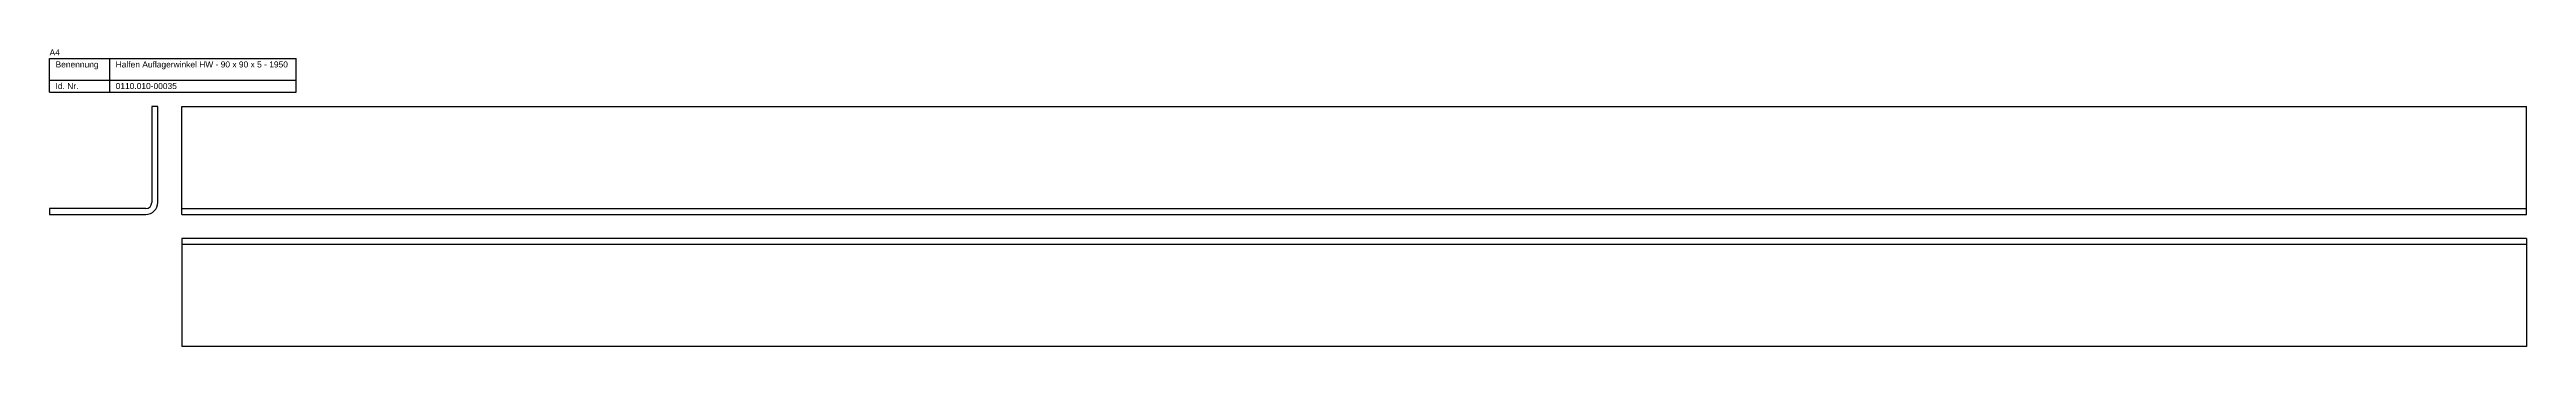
# Model space of a CAD drawing. Header units: millimetres. Extents: x 3 to 3458, y -4052 to 271.
# Drawn here: x 1148 to 3208, y -2592 to -2344 of the extents above; entities that cross this region are included whole.
import ezdxf

# ---------------------------------------------------------------- set-up
doc = ezdxf.new("R2010")
doc.units = ezdxf.units.MM
doc.layers.add('HALFEN-KONSOLANKER', color=2, linetype='CONTINUOUS')
doc.styles.add('ARIAL50', font='ARIAL.TTF', dxfattribs={"height": 5})

msp = doc.modelspace()

# ---------------------------------------------------------------- texts
at = {"layer": 'HALFEN-KONSOLANKER', "style": 'ARIAL50'}
for s, p in [('A4', (1148.4, -2349.3)), ('Benennung', (1153.4, -2359.3)), ('Halfen Auflagerwinkel HW - 90 x 90 x 5 - 1950', (1203.4, -2359.3)), ('Id. Nr.', (1153.4, -2377.3)), ('0110.010-00035', (1203.4, -2377.3))]:
    msp.add_text(s, height=5, dxfattribs=at).set_placement(p)

# ---------------------------------------------------------------- linework, layer by layer
at = {"layer": 'HALFEN-KONSOLANKER'}
for p, q in [((1148.4, -2351.8), (1353.4, -2351.8)), ((1148.4, -2379.8), (1148.4, -2351.8)), ((1198.4, -2379.8), (1198.4, -2351.8)), ((1353.4, -2379.8), (1353.4, -2351.8)), ((1148.4, -2369.8), (1353.4, -2369.8)), ((1148.4, -2379.8), (1353.4, -2379.8)), ((1233.4, -2391.8), (1233.4, -2471.8)), ((1238.4, -2391.8), (1233.4, -2391.8)), ((1238.4, -2471.8), (1238.4, -2391.8)), ((1258.4, -2391.8), (3208.4, -2391.8)), ((1258.4, -2481.8), (1258.4, -2391.8)), ((3208.4, -2481.8), (3208.4, -2391.8)), ((1228.4, -2476.8), (1148.4, -2476.8)), ((1148.4, -2476.8), (1148.4, -2481.8)), ((1148.4, -2481.8), (1228.4, -2481.8)), ((1258.4, -2476.8), (3208.4, -2476.8)), ((1258.4, -2481.8), (3208.4, -2481.8)), ((1258.4, -2501.8), (1258.4, -2591.8)), ((3208.4, -2501.8), (1258.4, -2501.8)), ((3208.4, -2506.8), (1258.4, -2506.8)), ((3208.4, -2501.8), (3208.4, -2591.8)), ((3208.4, -2591.8), (1258.4, -2591.8))]:
    msp.add_line(p, q, dxfattribs=at)
for radius in [10, 5]:
    msp.add_arc((1228.4, -2471.8), radius, 270, 0, dxfattribs=at)

msp.set_redraw_order([(e.dxf.handle, doc.entitydb.next_handle()) for e in msp.query("TEXT MTEXT ATTDEF DIMENSION ARC_DIMENSION")])  # texts and dimensions are drawn at this point

doc.saveas('drawing.dxf')
